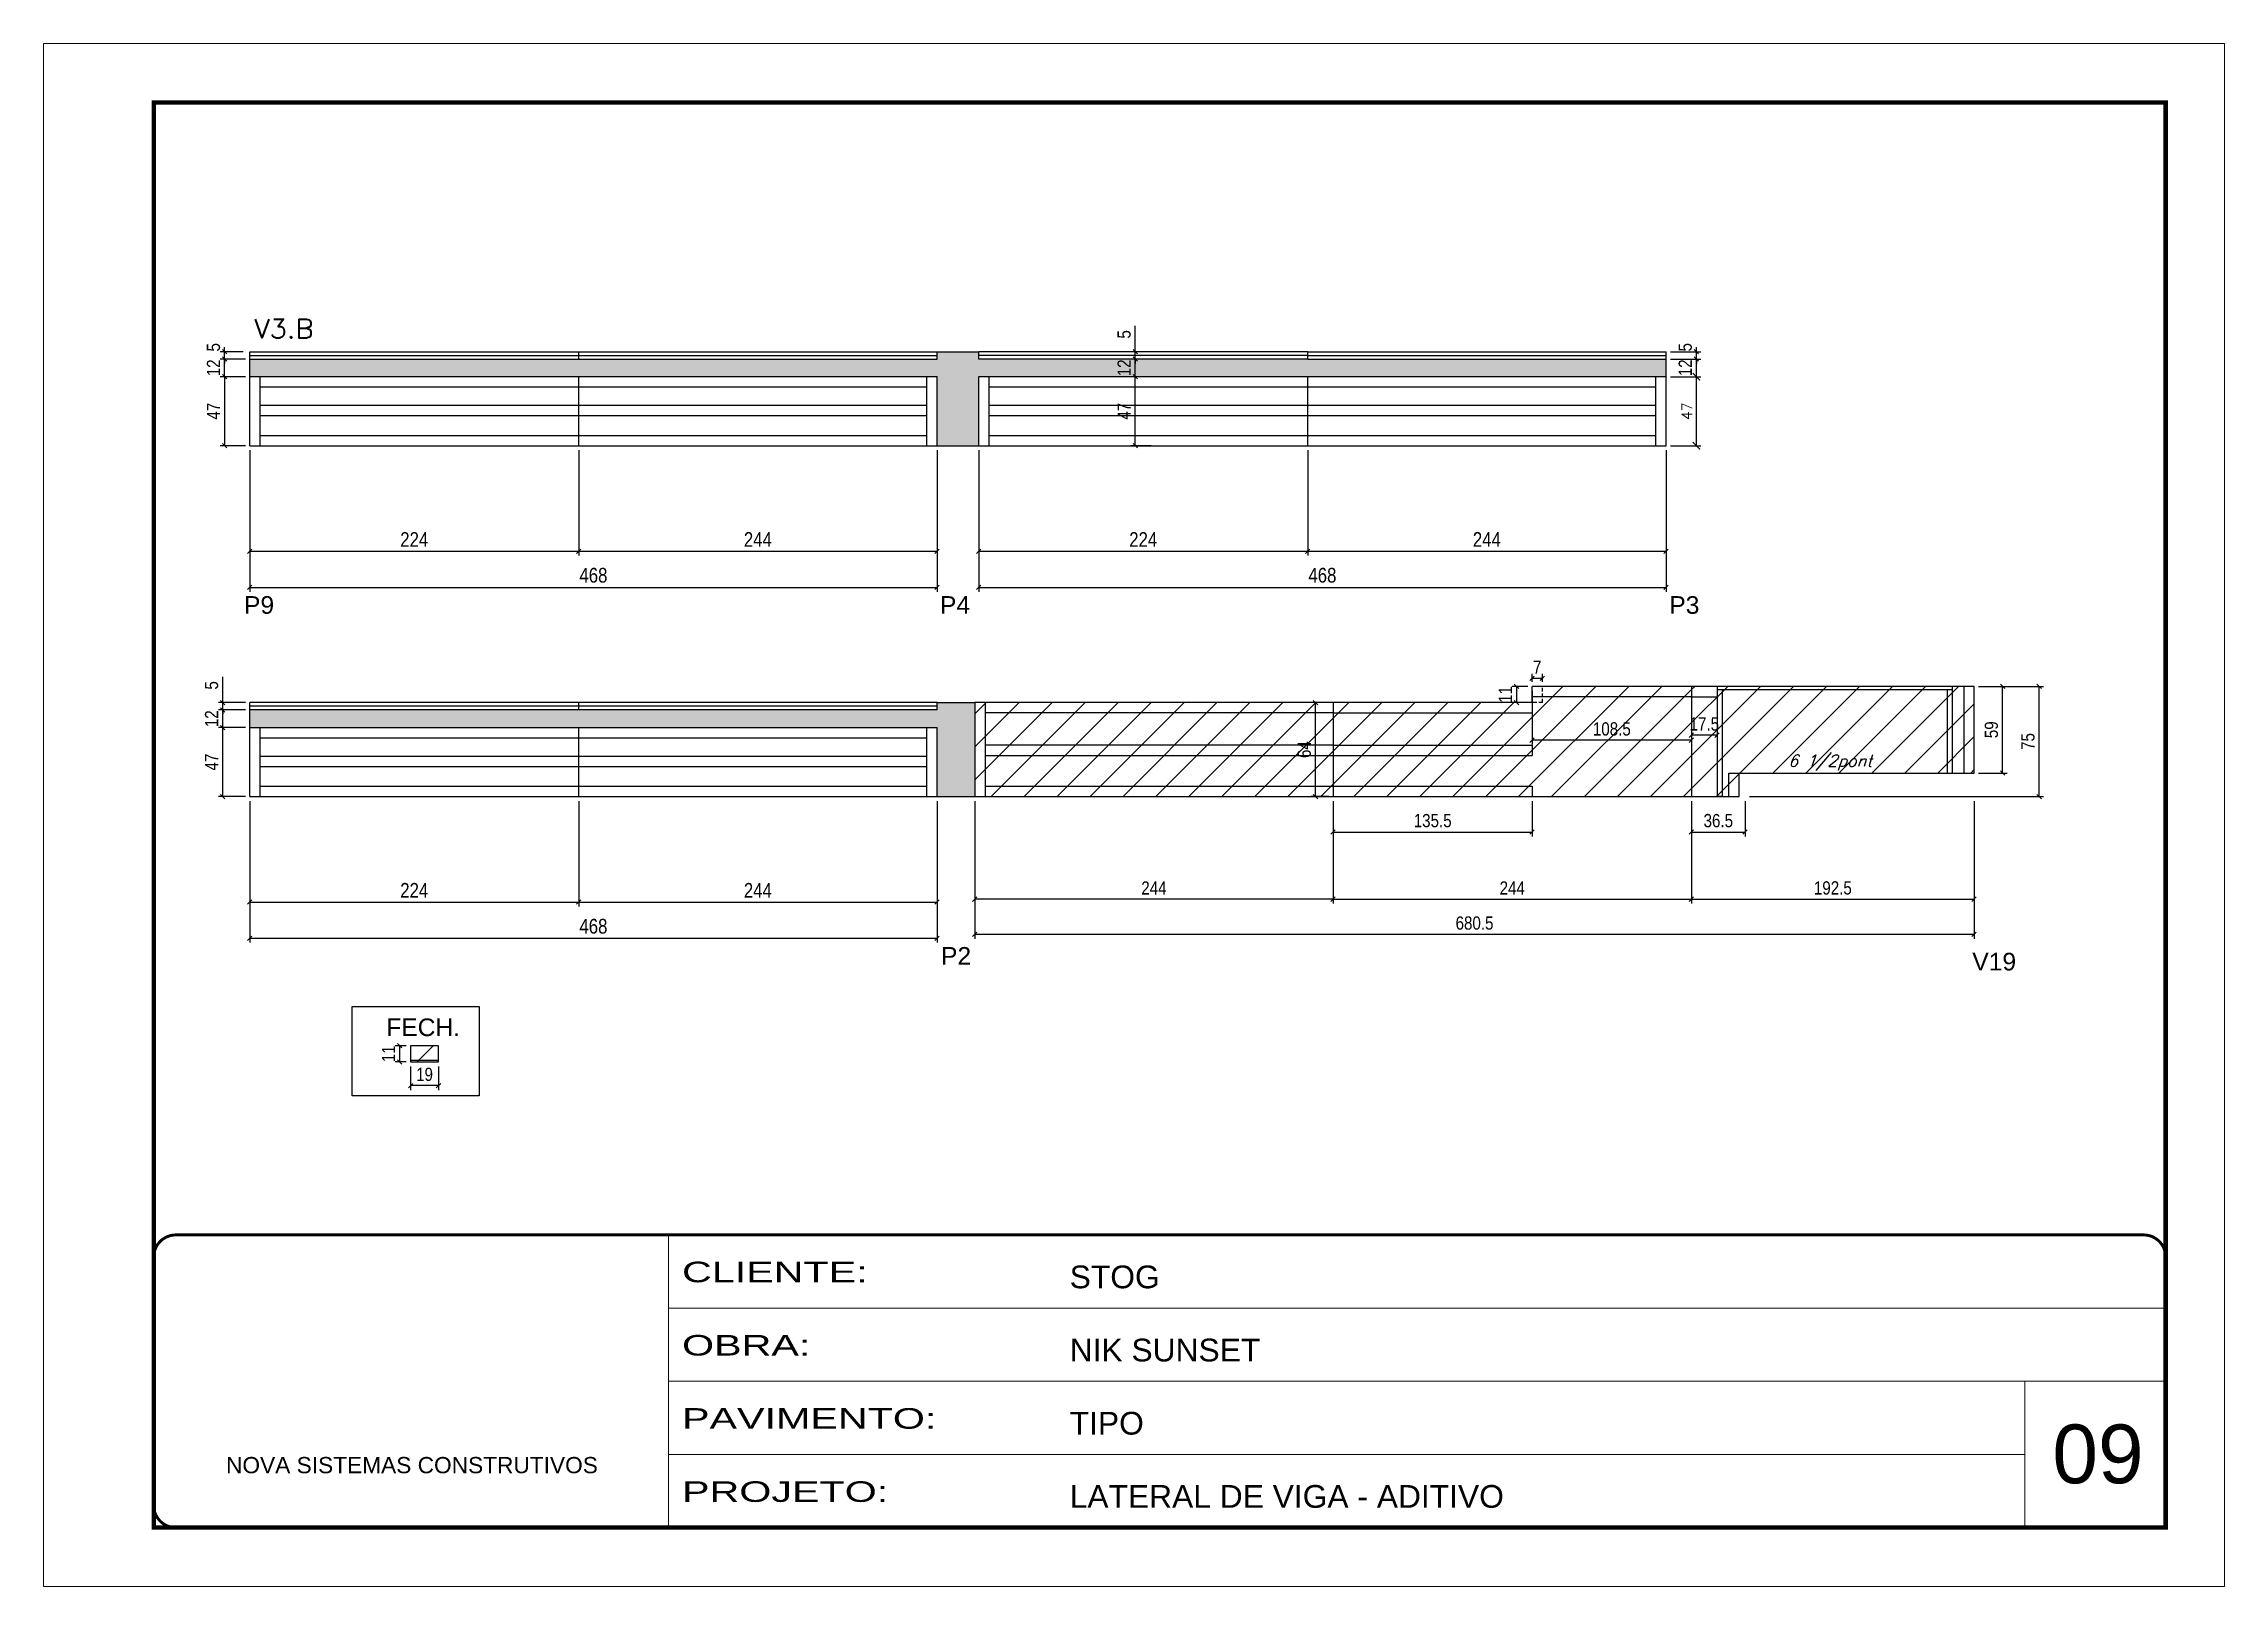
# Model space of a CAD drawing. Extents: x -10448 to -1189, y -11772 to 17235.
# Drawn here: x -10448 to -8963, y 13497 to 14547 of the extents above; entities that cross this region are included whole.
import ezdxf

# ---------------------------------------------------------------- set-up
doc = ezdxf.new("R2010")
doc.units = 0
for name, pattern in [('CONTINUO', [0]), ('DASHED', [0.75, 0.5, -0.25]), ('HIDDEN', [0.375, 0.25, -0.125])]:
    doc.linetypes.add(name, pattern=pattern)
for name, color, linetype in [('5', 5, 'Continuous'), ('COTA', 241, 'Continuous'), ('Painéis', 200, 'Continuous'), ('Reaproveitamento', 251, 'Continuous'), ('SARR_2.2x7', 40, 'Continuous'), ('SARR_3.5x7', 81, 'Continuous'), ('SARR_EDITAR', 141, 'Continuous'), ('texto', 7, 'Continuous')]:
    doc.layers.add(name, color=color, linetype=linetype)
for name, color, linetype, lineweight in [('CARIMBO', 255, 'Continuous', 9), ('Folhas', 255, 'Continuous', 9), ('SARRAFO DE PRESSAO', 251, 'DASHED', 9), ('Texto Seção', 7, 'Continuous', 15)]:
    doc.layers.add(name, color=color, linetype=linetype, lineweight=lineweight)
doc.styles.add('ARIAL', font='arial.ttf')
doc.styles.add('COTA TECNICA', font='techl___.ttf', dxfattribs={"height": 10})
doc.styles.add('COTA TECNICA-50', font='techl___.ttf', dxfattribs={"height": 9})
doc.styles.add('REGUA-120', font='ROMANS.shx', dxfattribs={"height": 15})
doc.styles.add('Romans', font='romans.shx')
doc.styles.get("Standard").update_dxf_attribs({"font": 'arial.ttf'})
doc.styles.add('Tecnologia', font='')
doc.styles.get('Tecnologia').set_extended_font_data('Forgotten Futurist')
doc.dimstyles.new('COTA PAINEL-50', dxfattribs={"dimtxt": 9, "dimasz": 3, "dimexe": 3, "dimexo": 3, "dimgap": 3, "dimtad": 1, "dimdec": 1, "dimzin": 12, "dimdsep": 46, "dimtxsty": 'COTA TECNICA-50', "dimblk1": 'OBLIQUE', "dimblk2": 'OBLIQUE', "dimsah": 1, "dimcen": 0.9, "dimclrd": 4, "dimclre": 4, "dimclrt": 240, "dimadec": 1, "dimazin": 3, "dimtfac": 1, "dimtdec": 1, "dimtmove": 0, "dimatfit": 3, "dimfxl": 1, "dimtolj": 1, "dimtzin": 12, "dimarcsym": 0})
doc.dimstyles.new('Cota Paínel', dxfattribs={"dimtxt": 7, "dimasz": 5, "dimexe": 3, "dimexo": 3, "dimgap": 3, "dimtad": 1, "dimdec": 1, "dimzin": 12, "dimdsep": 46, "dimtxsty": 'Romans', "dimblk": 'ARCHTICK', "dimcen": 0, "dimclrd": 4, "dimclre": 4, "dimclrt": 1, "dimadec": 1, "dimazin": 3, "dimtfac": 1, "dimtdec": 1, "dimtmove": 0, "dimatfit": 3, "dimldrblk": 'OBLIQUE', "dimfxl": 1, "dimtolj": 1, "dimtzin": 12, "dimarcsym": 0})
doc.dimstyles.new('PAINEL', dxfattribs={"dimtxt": 10, "dimasz": 3, "dimexe": 3, "dimexo": 3, "dimgap": 3, "dimtad": 1, "dimdec": 1, "dimzin": 12, "dimdsep": 46, "dimtxsty": 'COTA TECNICA', "dimblk1": 'OBLIQUE', "dimblk2": 'OBLIQUE', "dimsah": 1, "dimcen": 0.9, "dimclrd": 4, "dimclre": 4, "dimclrt": 240, "dimadec": 1, "dimazin": 3, "dimtfac": 1, "dimtdec": 1, "dimtmove": 0, "dimatfit": 3, "dimfxl": 1, "dimtolj": 1, "dimtzin": 12, "dimarcsym": 0})
pattern_1 = [(45, (-139469.283, -9207.377), (-11.2253202, 11.2253202), [])]
pattern_2 = [(45, (-139469.283, -9260.478), (-11.2253202, 11.2253202), [])]

msp = doc.modelspace()

# ---------------------------------------------------------------- texts
at = {"layer": '5', "linetype": 'Continuous'}
for s, p in [('P9', (-10311.82, 14159.02)), ('P4', (-9837.91, 14159.02)), ('P3', (-9341.26, 14159.02)), ('P2', (-9837.18, 13920.19)), ('V19', (-9134.93, 13916.28))]:
    msp.add_text(s, height=12, rotation=0.00004, dxfattribs=at).set_placement(p)
at = {"layer": '5', "color": 7, "linetype": 'Continuous'}
msp.add_text('FECH.', height=12, rotation=359.99996, dxfattribs=at).set_placement((-10214.99, 13871.59))
at = {"layer": 'CARIMBO', "style": 'ARIAL'}
msp.add_text('09', height=40, dxfattribs=at).set_placement((-9080.42, 13567.22))
at = {"layer": 'texto', "color": 2, "insert": (-9231.8, 14057.7), "char_height": 8, "attachment_point": 5, "style": 'Romans'}
msp.add_mtext('{\\Q19;\\C256;6 1/2pont}', dxfattribs=at)
at = {"layer": 'Texto Seção', "style": 'REGUA-120', "width": 1.05}
msp.add_text('V3.B', height=13, dxfattribs=at).set_placement((-10304.89, 14346.61))

# ---------------------------------------------------------------- blocks, each defined once
blk = doc.blocks.new('9999999999')
at = {"color": 30, "linetype": 'CONTINUO'}
for p, q in [((98564.6, 34230.2), (98564.6, 34429.4)), ((98564.6, 34379.6), (99584, 34379.6)), ((98564.6, 34329.8), (99488, 34329.8)), ((99584, 34329.8), (99488, 34329.8)), ((99488, 34329.8), (99488, 34230.2)), ((98564.6, 34280), (99488, 34280))]:
    blk.add_line(p, q, dxfattribs=at)
at = {"color": 30, "linetype": 'CONTINUO', "const_width": 2}
blk.add_lwpolyline([(99584, 34230.2), (99584, 34414.4, 0.414214), (99569, 34429.4), (98229, 34429.4, 0.414214), (98214, 34414.4), (98214, 34245.2, 0.414214), (98229, 34230.2), (99584, 34230.2)], format="xyb", dxfattribs=at)
at = {"layer": 'Folhas'}
blk.add_lwpolyline([(98139, 34190.2), (99624, 34190.2), (99624, 35240.2), (98139, 35240.2)], close=True, dxfattribs=at)
at = {"layer": 'Folhas', "color": 30, "const_width": 3}
blk.add_lwpolyline([(98214, 34230.2), (99584, 34230.2), (99584, 35200.2), (98214, 35200.2)], close=True, dxfattribs=at)
at = {"color": 7, "linetype": 'Continuous', "ltscale": 5, "style": 'ARIAL'}
for s, height, p in [('STOG', 15.48, (98837.7, 34393.1)), ('NIK SUNSET', 15.48, (98837.7, 34343.3)), ('TIPO', 15.48, (98837.7, 34293.5)), ('NOVA SISTEMAS CONSTRUTIVOS', 11.059, (98263.2, 34267.2)), ('LATERAL DE VIGA - ADITIVO', 15.483, (98837.7, 34243.7))]:
    blk.add_text(s, height=height, dxfattribs=at).set_placement(p)
at = {"layer": 'Folhas', "color": 7, "style": 'Tecnologia', "width": 1.5}
for s, p in [('CLIENTE:', (98573.7, 34397.2)), ('OBRA:', (98573.7, 34347.3)), ('PAVIMENTO:', (98573.7, 34297.5)), ('PROJETO:', (98573.7, 34247.7))]:
    blk.add_text(s, height=14, dxfattribs=at).set_placement(p)
blk = doc.blocks.new('_Oblique')
at = {"color": 0, "linetype": 'ByBlock', "lineweight": -2}
blk.add_line((-0.5, -0.5), (0.5, 0.5), dxfattribs=at)
blk = doc.blocks.new('*D166')
at = {"layer": 'COTA', "color": 4, "linetype": 'ByBlock', "lineweight": -2, "transparency": 16777216}
for p, q in [((-10326.3, 14098.6), (-10326.3, 14116.1)), ((-10310.9, 14098.6), (-10329.3, 14098.6)), ((-10310.9, 14093.6), (-10329.3, 14093.6)), ((-10326.3, 14093.6), (-10326.3, 14098.6)), ((-10326.3, 14093.6), (-10326.3, 14090.6))]:
    blk.add_line(p, q, dxfattribs=at)
at = {"layer": 'Defpoints', "color": 0, "linetype": 'ByBlock', "transparency": 16777216}
for p in [(-10326.3, 14098.6), (-10307.9, 14098.6), (-10307.9, 14093.6)]:
    blk.add_point(p, dxfattribs=at)
at = {"layer": 'COTA', "color": 4, "linetype": 'ByBlock', "lineweight": -2, "transparency": 16777216, "xscale": 3, "yscale": 3, "zscale": 3}
for p, rotation in [((-10326.3, 14098.6), 270), ((-10326.3, 14093.6), 90)]:
    blk.add_blockref('_Oblique', p, dxfattribs=dict(at, rotation=rotation))
at = {"layer": 'COTA', "color": 240, "linetype": 'ByBlock', "transparency": 16777216, "insert": (-10333.9, 14110.3), "char_height": 9, "attachment_point": 5, "rotation": 90, "style": 'COTA TECNICA-50'}
blk.add_mtext('\\A1;5', dxfattribs=at)
blk = doc.blocks.new('*D145')
at = {"layer": 'COTA', "color": 4, "linetype": 'ByBlock', "lineweight": -2, "transparency": 16777216}
for p, q in [((-10307.9, 14270.4), (-10307.9, 14198.6)), ((-10083.9, 14270.4), (-10083.9, 14198.6)), ((-10307.9, 14201.6), (-10083.9, 14201.6))]:
    blk.add_line(p, q, dxfattribs=at)
at = {"layer": 'Defpoints', "color": 0, "linetype": 'ByBlock', "transparency": 16777216}
for p in [(-10307.9, 14273.4), (-10083.9, 14273.4), (-10083.9, 14201.6)]:
    blk.add_point(p, dxfattribs=at)
at = {"layer": 'COTA', "color": 4, "linetype": 'ByBlock', "lineweight": -2, "transparency": 16777216, "xscale": 3, "yscale": 3, "zscale": 3, "rotation": 180}
blk.add_blockref('_Oblique', (-10307.9, 14201.6), dxfattribs=at)
at = {"layer": 'COTA', "color": 4, "linetype": 'ByBlock', "lineweight": -2, "transparency": 16777216, "xscale": 3, "yscale": 3, "zscale": 3}
blk.add_blockref('_Oblique', (-10083.9, 14201.6), dxfattribs=at)
at = {"layer": 'COTA', "color": 240, "linetype": 'ByBlock', "transparency": 16777216, "insert": (-10195.9, 14209.6), "char_height": 10, "attachment_point": 5, "style": 'COTA TECNICA'}
blk.add_mtext('\\A1;224', dxfattribs=at)
blk = doc.blocks.new('*D167')
at = {"layer": 'COTA', "color": 4, "linetype": 'ByBlock', "lineweight": -2, "transparency": 16777216}
for p, q in [((-10307.9, 14270.4), (-10307.9, 14174)), ((-9839.9, 14270.4), (-9839.9, 14174)), ((-10307.9, 14177), (-9839.9, 14177))]:
    blk.add_line(p, q, dxfattribs=at)
at = {"layer": 'Defpoints', "color": 0, "linetype": 'ByBlock', "transparency": 16777216}
for p in [(-10307.9, 14273.4), (-9839.9, 14273.4), (-9839.9, 14177)]:
    blk.add_point(p, dxfattribs=at)
at = {"layer": 'COTA', "color": 4, "linetype": 'ByBlock', "lineweight": -2, "transparency": 16777216, "xscale": 3, "yscale": 3, "zscale": 3, "rotation": 180}
blk.add_blockref('_Oblique', (-10307.9, 14177), dxfattribs=at)
at = {"layer": 'COTA', "color": 4, "linetype": 'ByBlock', "lineweight": -2, "transparency": 16777216, "xscale": 3, "yscale": 3, "zscale": 3}
blk.add_blockref('_Oblique', (-9839.9, 14177), dxfattribs=at)
at = {"layer": 'COTA', "color": 240, "linetype": 'ByBlock', "transparency": 16777216, "insert": (-10073.9, 14185.2), "char_height": 10, "attachment_point": 5, "style": 'COTA TECNICA'}
blk.add_mtext('\\A1;468', dxfattribs=at)
blk = doc.blocks.new('*D146')
at = {"layer": 'COTA', "color": 4, "linetype": 'ByBlock', "lineweight": -2, "transparency": 16777216}
for p, q in [((-10083.9, 14270.4), (-10083.9, 14198.6)), ((-9839.9, 14270.4), (-9839.9, 14198.6)), ((-10083.9, 14201.6), (-9839.9, 14201.6))]:
    blk.add_line(p, q, dxfattribs=at)
at = {"layer": 'Defpoints', "color": 0, "linetype": 'ByBlock', "transparency": 16777216}
for p in [(-10083.9, 14273.4), (-9839.9, 14273.4), (-9839.9, 14201.6)]:
    blk.add_point(p, dxfattribs=at)
at = {"layer": 'COTA', "color": 4, "linetype": 'ByBlock', "lineweight": -2, "transparency": 16777216, "xscale": 3, "yscale": 3, "zscale": 3, "rotation": 180}
blk.add_blockref('_Oblique', (-10083.9, 14201.6), dxfattribs=at)
at = {"layer": 'COTA', "color": 4, "linetype": 'ByBlock', "lineweight": -2, "transparency": 16777216, "xscale": 3, "yscale": 3, "zscale": 3}
blk.add_blockref('_Oblique', (-9839.9, 14201.6), dxfattribs=at)
at = {"layer": 'COTA', "color": 240, "linetype": 'ByBlock', "transparency": 16777216, "insert": (-9961.9, 14209.6), "char_height": 10, "attachment_point": 5, "style": 'COTA TECNICA'}
blk.add_mtext('\\A1;244', dxfattribs=at)
blk = doc.blocks.new('*D147')
at = {"layer": 'COTA', "color": 4, "linetype": 'ByBlock', "lineweight": -2, "transparency": 16777216}
for p, q in [((-9811.5, 14270.4), (-9811.5, 14198.6)), ((-9587.5, 14270.4), (-9587.5, 14198.6)), ((-9811.5, 14201.6), (-9587.5, 14201.6))]:
    blk.add_line(p, q, dxfattribs=at)
at = {"layer": 'Defpoints', "color": 0, "linetype": 'ByBlock', "transparency": 16777216}
for p in [(-9811.5, 14273.4), (-9587.5, 14273.4), (-9587.5, 14201.6)]:
    blk.add_point(p, dxfattribs=at)
at = {"layer": 'COTA', "color": 4, "linetype": 'ByBlock', "lineweight": -2, "transparency": 16777216, "xscale": 3, "yscale": 3, "zscale": 3, "rotation": 180}
blk.add_blockref('_Oblique', (-9811.5, 14201.6), dxfattribs=at)
at = {"layer": 'COTA', "color": 4, "linetype": 'ByBlock', "lineweight": -2, "transparency": 16777216, "xscale": 3, "yscale": 3, "zscale": 3}
blk.add_blockref('_Oblique', (-9587.5, 14201.6), dxfattribs=at)
at = {"layer": 'COTA', "color": 240, "linetype": 'ByBlock', "transparency": 16777216, "insert": (-9699.5, 14209.6), "char_height": 10, "attachment_point": 5, "style": 'COTA TECNICA'}
blk.add_mtext('\\A1;224', dxfattribs=at)
blk = doc.blocks.new('*D168')
at = {"layer": 'COTA', "color": 4, "linetype": 'ByBlock', "lineweight": -2, "transparency": 16777216}
for p, q in [((-9811.5, 14270.4), (-9811.5, 14174)), ((-9343.5, 14270.4), (-9343.5, 14174)), ((-9811.5, 14177), (-9343.5, 14177))]:
    blk.add_line(p, q, dxfattribs=at)
at = {"layer": 'Defpoints', "color": 0, "linetype": 'ByBlock', "transparency": 16777216}
for p in [(-9811.5, 14273.4), (-9343.5, 14273.4), (-9343.5, 14177)]:
    blk.add_point(p, dxfattribs=at)
at = {"layer": 'COTA', "color": 4, "linetype": 'ByBlock', "lineweight": -2, "transparency": 16777216, "xscale": 3, "yscale": 3, "zscale": 3, "rotation": 180}
blk.add_blockref('_Oblique', (-9811.5, 14177), dxfattribs=at)
at = {"layer": 'COTA', "color": 4, "linetype": 'ByBlock', "lineweight": -2, "transparency": 16777216, "xscale": 3, "yscale": 3, "zscale": 3}
blk.add_blockref('_Oblique', (-9343.5, 14177), dxfattribs=at)
at = {"layer": 'COTA', "color": 240, "linetype": 'ByBlock', "transparency": 16777216, "insert": (-9577.5, 14185.2), "char_height": 10, "attachment_point": 5, "style": 'COTA TECNICA'}
blk.add_mtext('\\A1;468', dxfattribs=at)
blk = doc.blocks.new('*D148')
at = {"layer": 'COTA', "color": 4, "linetype": 'ByBlock', "lineweight": -2, "transparency": 16777216}
for p, q in [((-9587.5, 14270.4), (-9587.5, 14198.6)), ((-9343.5, 14270.4), (-9343.5, 14198.6)), ((-9587.5, 14201.6), (-9343.5, 14201.6))]:
    blk.add_line(p, q, dxfattribs=at)
at = {"layer": 'Defpoints', "color": 0, "linetype": 'ByBlock', "transparency": 16777216}
for p in [(-9587.5, 14273.4), (-9343.5, 14273.4), (-9343.5, 14201.6)]:
    blk.add_point(p, dxfattribs=at)
at = {"layer": 'COTA', "color": 4, "linetype": 'ByBlock', "lineweight": -2, "transparency": 16777216, "xscale": 3, "yscale": 3, "zscale": 3, "rotation": 180}
blk.add_blockref('_Oblique', (-9587.5, 14201.6), dxfattribs=at)
at = {"layer": 'COTA', "color": 4, "linetype": 'ByBlock', "lineweight": -2, "transparency": 16777216, "xscale": 3, "yscale": 3, "zscale": 3}
blk.add_blockref('_Oblique', (-9343.5, 14201.6), dxfattribs=at)
at = {"layer": 'COTA', "color": 240, "linetype": 'ByBlock', "transparency": 16777216, "insert": (-9465.5, 14209.6), "char_height": 10, "attachment_point": 5, "style": 'COTA TECNICA'}
blk.add_mtext('\\A1;244', dxfattribs=at)
blk = doc.blocks.new('_ArchTick')
at = {"color": 0, "linetype": 'ByBlock', "const_width": 0.15}
blk.add_lwpolyline([(-0.5, -0.5), (0.5, 0.5)], dxfattribs=at)
blk = doc.blocks.new('*D149')
at = {"layer": 'COTA', "color": 4, "lineweight": -2, "transparency": 16777216}
for p, q in [((-9340.5, 14320.4), (-9319.8, 14320.4)), ((-9322.8, 14273.4), (-9322.8, 14320.4)), ((-9340.5, 14273.4), (-9319.8, 14273.4))]:
    blk.add_line(p, q, dxfattribs=at)
at = {"layer": 'Defpoints', "color": 0, "transparency": 16777216}
for p in [(-9343.5, 14320.4), (-9322.8, 14320.4), (-9343.5, 14273.4)]:
    blk.add_point(p, dxfattribs=at)
at = {"layer": 'COTA', "color": 4, "lineweight": -2, "transparency": 16777216, "xscale": 5, "yscale": 5, "zscale": 5}
for p, rotation in [((-9322.8, 14320.4), 90), ((-9322.8, 14273.4), 270)]:
    blk.add_blockref('_ArchTick', p, dxfattribs=dict(at, rotation=rotation))
at = {"layer": 'COTA', "color": 1, "transparency": 16777216, "insert": (-9329.3, 14296.9), "char_height": 7, "attachment_point": 5, "rotation": 90, "style": 'Romans'}
blk.add_mtext('\\A1;47', dxfattribs=at)
blk = doc.blocks.new('*D150')
at = {"layer": 'COTA', "color": 4, "linetype": 'ByBlock', "lineweight": -2, "transparency": 16777216}
for p, q in [((-10307.9, 14031.6), (-10307.9, 13959.8)), ((-10083.9, 14031.6), (-10083.9, 13959.8)), ((-10307.9, 13962.8), (-10083.9, 13962.8))]:
    blk.add_line(p, q, dxfattribs=at)
at = {"layer": 'Defpoints', "color": 0, "linetype": 'ByBlock', "transparency": 16777216}
for p in [(-10307.9, 14034.6), (-10083.9, 14034.6), (-10083.9, 13962.8)]:
    blk.add_point(p, dxfattribs=at)
at = {"layer": 'COTA', "color": 4, "linetype": 'ByBlock', "lineweight": -2, "transparency": 16777216, "xscale": 3, "yscale": 3, "zscale": 3, "rotation": 180}
blk.add_blockref('_Oblique', (-10307.9, 13962.8), dxfattribs=at)
at = {"layer": 'COTA', "color": 4, "linetype": 'ByBlock', "lineweight": -2, "transparency": 16777216, "xscale": 3, "yscale": 3, "zscale": 3}
blk.add_blockref('_Oblique', (-10083.9, 13962.8), dxfattribs=at)
at = {"layer": 'COTA', "color": 240, "linetype": 'ByBlock', "transparency": 16777216, "insert": (-10195.9, 13970.8), "char_height": 10, "attachment_point": 5, "style": 'COTA TECNICA'}
blk.add_mtext('\\A1;224', dxfattribs=at)
blk = doc.blocks.new('*D151')
at = {"layer": 'COTA', "color": 4, "linetype": 'ByBlock', "lineweight": -2, "transparency": 16777216}
for p, q in [((-10083.9, 14031.6), (-10083.9, 13959.8)), ((-9839.9, 14031.6), (-9839.9, 13959.8)), ((-10083.9, 13962.8), (-9839.9, 13962.8))]:
    blk.add_line(p, q, dxfattribs=at)
at = {"layer": 'Defpoints', "color": 0, "linetype": 'ByBlock', "transparency": 16777216}
for p in [(-10083.9, 14034.6), (-9839.9, 14034.6), (-9839.9, 13962.8)]:
    blk.add_point(p, dxfattribs=at)
at = {"layer": 'COTA', "color": 4, "linetype": 'ByBlock', "lineweight": -2, "transparency": 16777216, "xscale": 3, "yscale": 3, "zscale": 3, "rotation": 180}
blk.add_blockref('_Oblique', (-10083.9, 13962.8), dxfattribs=at)
at = {"layer": 'COTA', "color": 4, "linetype": 'ByBlock', "lineweight": -2, "transparency": 16777216, "xscale": 3, "yscale": 3, "zscale": 3}
blk.add_blockref('_Oblique', (-9839.9, 13962.8), dxfattribs=at)
at = {"layer": 'COTA', "color": 240, "linetype": 'ByBlock', "transparency": 16777216, "insert": (-9961.9, 13970.8), "char_height": 10, "attachment_point": 5, "style": 'COTA TECNICA'}
blk.add_mtext('\\A1;244', dxfattribs=at)
blk = doc.blocks.new('*D169')
at = {"layer": 'COTA', "color": 4, "linetype": 'ByBlock', "lineweight": -2, "transparency": 16777216}
for p, q in [((-10307.9, 14031.6), (-10307.9, 13935.2)), ((-9839.9, 14031.6), (-9839.9, 13935.2)), ((-10307.9, 13938.2), (-9839.9, 13938.2))]:
    blk.add_line(p, q, dxfattribs=at)
at = {"layer": 'Defpoints', "color": 0, "linetype": 'ByBlock', "transparency": 16777216}
for p in [(-10307.9, 14034.6), (-9839.9, 14034.6), (-9839.9, 13938.2)]:
    blk.add_point(p, dxfattribs=at)
at = {"layer": 'COTA', "color": 4, "linetype": 'ByBlock', "lineweight": -2, "transparency": 16777216, "xscale": 3, "yscale": 3, "zscale": 3, "rotation": 180}
blk.add_blockref('_Oblique', (-10307.9, 13938.2), dxfattribs=at)
at = {"layer": 'COTA', "color": 4, "linetype": 'ByBlock', "lineweight": -2, "transparency": 16777216, "xscale": 3, "yscale": 3, "zscale": 3}
blk.add_blockref('_Oblique', (-9839.9, 13938.2), dxfattribs=at)
at = {"layer": 'COTA', "color": 240, "linetype": 'ByBlock', "transparency": 16777216, "insert": (-10073.9, 13946.3), "char_height": 10, "attachment_point": 5, "style": 'COTA TECNICA'}
blk.add_mtext('\\A1;468', dxfattribs=at)
blk = doc.blocks.new('*D152')
at = {"layer": 'COTA', "color": 4, "linetype": 'ByBlock', "lineweight": -2, "transparency": 16777216}
for p, q in [((-9570.2, 14031.6), (-9570.2, 13961.8)), ((-9326.2, 14031.6), (-9326.2, 13961.8)), ((-9570.2, 13964.8), (-9326.2, 13964.8))]:
    blk.add_line(p, q, dxfattribs=at)
at = {"layer": 'Defpoints', "color": 0, "linetype": 'ByBlock', "transparency": 16777216}
for p in [(-9570.2, 14034.6), (-9326.2, 14034.6), (-9326.2, 13964.8)]:
    blk.add_point(p, dxfattribs=at)
at = {"layer": 'COTA', "color": 4, "linetype": 'ByBlock', "lineweight": -2, "transparency": 16777216, "xscale": 3, "yscale": 3, "zscale": 3, "rotation": 180}
blk.add_blockref('_Oblique', (-9570.2, 13964.8), dxfattribs=at)
at = {"layer": 'COTA', "color": 4, "linetype": 'ByBlock', "lineweight": -2, "transparency": 16777216, "xscale": 3, "yscale": 3, "zscale": 3}
blk.add_blockref('_Oblique', (-9326.2, 13964.8), dxfattribs=at)
at = {"layer": 'COTA', "color": 240, "linetype": 'ByBlock', "transparency": 16777216, "insert": (-9448.2, 13972.4), "char_height": 9, "attachment_point": 5, "style": 'COTA TECNICA-50'}
blk.add_mtext('\\A1;244', dxfattribs=at)
blk = doc.blocks.new('*D153')
at = {"layer": 'COTA', "color": 4, "linetype": 'ByBlock', "lineweight": -2, "transparency": 16777216}
for p, q in [((-9814.2, 14031.6), (-9814.2, 13961.8)), ((-9570.2, 14031.6), (-9570.2, 13961.8)), ((-9570.2, 13964.8), (-9814.2, 13964.8))]:
    blk.add_line(p, q, dxfattribs=at)
at = {"layer": 'Defpoints', "color": 0, "linetype": 'ByBlock', "transparency": 16777216}
for p in [(-9814.2, 14034.6), (-9570.2, 14034.6), (-9814.2, 13964.8)]:
    blk.add_point(p, dxfattribs=at)
at = {"layer": 'COTA', "color": 4, "linetype": 'ByBlock', "lineweight": -2, "transparency": 16777216, "xscale": 3, "yscale": 3, "zscale": 3, "rotation": 180}
blk.add_blockref('_Oblique', (-9814.2, 13964.8), dxfattribs=at)
at = {"layer": 'COTA', "color": 4, "linetype": 'ByBlock', "lineweight": -2, "transparency": 16777216, "xscale": 3, "yscale": 3, "zscale": 3}
blk.add_blockref('_Oblique', (-9570.2, 13964.8), dxfattribs=at)
at = {"layer": 'COTA', "color": 240, "linetype": 'ByBlock', "transparency": 16777216, "insert": (-9692.2, 13972.4), "char_height": 9, "attachment_point": 5, "style": 'COTA TECNICA-50'}
blk.add_mtext('\\A1;244', dxfattribs=at)
blk = doc.blocks.new('*D134')
at = {"layer": 'COTA', "color": 4, "linetype": 'ByBlock', "lineweight": -2, "transparency": 16777216}
for p, q in [((-9814.2, 14031.6), (-9814.2, 13937.9)), ((-9133.7, 14031.6), (-9133.7, 13937.9)), ((-9814.2, 13940.9), (-9133.7, 13940.9))]:
    blk.add_line(p, q, dxfattribs=at)
at = {"layer": 'Defpoints', "color": 0, "linetype": 'ByBlock', "transparency": 16777216}
for p in [(-9814.2, 14034.6), (-9133.7, 14034.6), (-9133.7, 13940.9)]:
    blk.add_point(p, dxfattribs=at)
at = {"layer": 'COTA', "color": 4, "linetype": 'ByBlock', "lineweight": -2, "transparency": 16777216, "xscale": 3, "yscale": 3, "zscale": 3, "rotation": 180}
blk.add_blockref('_Oblique', (-9814.2, 13940.9), dxfattribs=at)
at = {"layer": 'COTA', "color": 4, "linetype": 'ByBlock', "lineweight": -2, "transparency": 16777216, "xscale": 3, "yscale": 3, "zscale": 3}
blk.add_blockref('_Oblique', (-9133.7, 13940.9), dxfattribs=at)
at = {"layer": 'COTA', "color": 240, "linetype": 'ByBlock', "transparency": 16777216, "insert": (-9473.9, 13948.5), "char_height": 9, "attachment_point": 5, "style": 'COTA TECNICA-50'}
blk.add_mtext('\\A1;680.5', dxfattribs=at)
blk = doc.blocks.new('*D154')
at = {"layer": 'COTA', "color": 4, "linetype": 'ByBlock', "lineweight": -2, "transparency": 16777216}
for p, q in [((-9434.7, 14112.6), (-9434.7, 14118.1)), ((-9434.7, 14115.1), (-9427.7, 14115.1)), ((-9427.7, 14112.6), (-9427.7, 14118.1))]:
    blk.add_line(p, q, dxfattribs=at)
at = {"layer": 'Defpoints', "color": 0, "linetype": 'ByBlock', "transparency": 16777216}
for p in [(-9434.7, 14109.6), (-9427.7, 14115.1), (-9427.7, 14109.6)]:
    blk.add_point(p, dxfattribs=at)
at = {"layer": 'COTA', "color": 4, "linetype": 'ByBlock', "lineweight": -2, "transparency": 16777216, "xscale": 3, "yscale": 3, "zscale": 3, "rotation": 180}
blk.add_blockref('_Oblique', (-9434.7, 14115.1), dxfattribs=at)
at = {"layer": 'COTA', "color": 4, "linetype": 'ByBlock', "lineweight": -2, "transparency": 16777216, "xscale": 3, "yscale": 3, "zscale": 3}
blk.add_blockref('_Oblique', (-9427.7, 14115.1), dxfattribs=at)
at = {"layer": 'COTA', "color": 240, "linetype": 'ByBlock', "transparency": 16777216, "insert": (-9431.2, 14122.7), "char_height": 9, "attachment_point": 5, "style": 'COTA TECNICA-50'}
blk.add_mtext('\\A1;7', dxfattribs=at)
blk = doc.blocks.new('*D155')
at = {"layer": 'COTA', "color": 4, "linetype": 'ByBlock', "lineweight": -2, "transparency": 16777216}
for p, q in [((-9326.2, 14099.6), (-9326.2, 14073.4)), ((-9308.7, 14099.6), (-9308.7, 14073.4)), ((-9308.7, 14076.4), (-9326.2, 14076.4))]:
    blk.add_line(p, q, dxfattribs=at)
at = {"layer": 'Defpoints', "color": 0, "linetype": 'ByBlock', "transparency": 16777216}
for p in [(-9326.2, 14102.6), (-9308.7, 14102.6), (-9326.2, 14076.4)]:
    blk.add_point(p, dxfattribs=at)
at = {"layer": 'COTA', "color": 4, "linetype": 'ByBlock', "lineweight": -2, "transparency": 16777216, "xscale": 3, "yscale": 3, "zscale": 3, "rotation": 180}
blk.add_blockref('_Oblique', (-9326.2, 14076.4), dxfattribs=at)
at = {"layer": 'COTA', "color": 4, "linetype": 'ByBlock', "lineweight": -2, "transparency": 16777216, "xscale": 3, "yscale": 3, "zscale": 3}
blk.add_blockref('_Oblique', (-9308.7, 14076.4), dxfattribs=at)
at = {"layer": 'COTA', "color": 240, "linetype": 'ByBlock', "transparency": 16777216, "insert": (-9317.4, 14084), "char_height": 9, "attachment_point": 5, "style": 'COTA TECNICA-50'}
blk.add_mtext('\\A1;17.5', dxfattribs=at)
blk = doc.blocks.new('*D156')
at = {"layer": 'COTA', "color": 4, "linetype": 'ByBlock', "lineweight": -2, "transparency": 16777216}
for p, q in [((-9130.7, 14109.6), (-9086.4, 14109.6)), ((-9089.4, 14034.6), (-9089.4, 14109.6)), ((-9286.7, 14034.6), (-9086.4, 14034.6))]:
    blk.add_line(p, q, dxfattribs=at)
at = {"layer": 'Defpoints', "color": 0, "linetype": 'ByBlock', "transparency": 16777216}
for p in [(-9133.7, 14109.6), (-9089.4, 14109.6), (-9289.7, 14034.6)]:
    blk.add_point(p, dxfattribs=at)
at = {"layer": 'COTA', "color": 4, "linetype": 'ByBlock', "lineweight": -2, "transparency": 16777216, "xscale": 3, "yscale": 3, "zscale": 3}
for p, rotation in [((-9089.4, 14109.6), 90), ((-9089.4, 14034.6), 270)]:
    blk.add_blockref('_Oblique', p, dxfattribs=dict(at, rotation=rotation))
at = {"layer": 'COTA', "color": 240, "linetype": 'ByBlock', "transparency": 16777216, "insert": (-9097, 14072.1), "char_height": 9, "attachment_point": 5, "rotation": 90, "style": 'COTA TECNICA-50'}
blk.add_mtext('\\A1;75', dxfattribs=at)
blk = doc.blocks.new('*D135')
at = {"layer": 'COTA', "color": 4, "linetype": 'ByBlock', "lineweight": -2, "transparency": 16777216}
for p, q in [((-9694, 14320.4), (-9707.9, 14320.4)), ((-9704.9, 14273.4), (-9704.9, 14320.4)), ((-9694, 14273.4), (-9707.9, 14273.4))]:
    blk.add_line(p, q, dxfattribs=at)
at = {"layer": 'Defpoints', "color": 0, "linetype": 'ByBlock', "transparency": 16777216}
for p in [(-9704.9, 14320.4), (-9691, 14320.4), (-9691, 14273.4)]:
    blk.add_point(p, dxfattribs=at)
at = {"layer": 'COTA', "color": 4, "linetype": 'ByBlock', "lineweight": -2, "transparency": 16777216, "xscale": 3, "yscale": 3, "zscale": 3}
for p, rotation in [((-9704.9, 14320.4), 90), ((-9704.9, 14273.4), 270)]:
    blk.add_blockref('_Oblique', p, dxfattribs=dict(at, rotation=rotation))
at = {"layer": 'COTA', "color": 240, "linetype": 'ByBlock', "transparency": 16777216, "insert": (-9712.5, 14296.9), "char_height": 9, "attachment_point": 5, "rotation": 90, "style": 'COTA TECNICA-50'}
blk.add_mtext('\\A1;47', dxfattribs=at)
blk = doc.blocks.new('*D136')
at = {"layer": 'COTA', "color": 4, "linetype": 'ByBlock', "lineweight": -2, "transparency": 16777216}
for p, q in [((-9694, 14332.4), (-9707.9, 14332.4)), ((-9704.9, 14320.4), (-9704.9, 14332.4)), ((-9694, 14320.4), (-9707.9, 14320.4))]:
    blk.add_line(p, q, dxfattribs=at)
at = {"layer": 'Defpoints', "color": 0, "linetype": 'ByBlock', "transparency": 16777216}
for p in [(-9704.9, 14332.4), (-9691, 14332.4), (-9691, 14320.4)]:
    blk.add_point(p, dxfattribs=at)
at = {"layer": 'COTA', "color": 4, "linetype": 'ByBlock', "lineweight": -2, "transparency": 16777216, "xscale": 3, "yscale": 3, "zscale": 3}
for p, rotation in [((-9704.9, 14332.4), 90), ((-9704.9, 14320.4), 270)]:
    blk.add_blockref('_Oblique', p, dxfattribs=dict(at, rotation=rotation))
at = {"layer": 'COTA', "color": 240, "linetype": 'ByBlock', "transparency": 16777216, "insert": (-9712.5, 14326.4), "char_height": 9, "attachment_point": 5, "rotation": 90, "style": 'COTA TECNICA-50'}
blk.add_mtext('\\A1;12', dxfattribs=at)
blk = doc.blocks.new('*D137')
at = {"layer": 'COTA', "color": 4, "linetype": 'ByBlock', "lineweight": -2, "transparency": 16777216}
for p, q in [((-9704.9, 14337.4), (-9704.9, 14354.9)), ((-9704.9, 14332.4), (-9704.9, 14337.4)), ((-9704.9, 14332.4), (-9704.9, 14329.4)), ((-9701.9, 14337.4), (-9701.9, 14337.4)), ((-9701.9, 14332.4), (-9701.9, 14332.4))]:
    blk.add_line(p, q, dxfattribs=at)
at = {"layer": 'Defpoints', "color": 0, "linetype": 'ByBlock', "transparency": 16777216}
for p in [(-9704.9, 14337.4), (-9704.9, 14337.4), (-9704.9, 14332.4)]:
    blk.add_point(p, dxfattribs=at)
at = {"layer": 'COTA', "color": 4, "linetype": 'ByBlock', "lineweight": -2, "transparency": 16777216, "xscale": 3, "yscale": 3, "zscale": 3}
for p, rotation in [((-9704.9, 14337.4), 270), ((-9704.9, 14332.4), 90)]:
    blk.add_blockref('_Oblique', p, dxfattribs=dict(at, rotation=rotation))
at = {"layer": 'COTA', "color": 240, "linetype": 'ByBlock', "transparency": 16777216, "insert": (-9712.5, 14349.2), "char_height": 9, "attachment_point": 5, "rotation": 90, "style": 'COTA TECNICA-50'}
blk.add_mtext('\\A1;5', dxfattribs=at)
blk = doc.blocks.new('*D138')
at = {"layer": 'COTA', "color": 4, "linetype": 'ByBlock', "lineweight": -2, "transparency": 16777216}
for p, q in [((-10310.9, 14081.6), (-10329.3, 14081.6)), ((-10326.3, 14034.6), (-10326.3, 14081.6)), ((-10310.9, 14034.6), (-10329.3, 14034.6))]:
    blk.add_line(p, q, dxfattribs=at)
at = {"layer": 'Defpoints', "color": 0, "linetype": 'ByBlock', "transparency": 16777216}
for p in [(-10326.3, 14081.6), (-10307.9, 14081.6), (-10307.9, 14034.6)]:
    blk.add_point(p, dxfattribs=at)
at = {"layer": 'COTA', "color": 4, "linetype": 'ByBlock', "lineweight": -2, "transparency": 16777216, "xscale": 3, "yscale": 3, "zscale": 3}
for p, rotation in [((-10326.3, 14081.6), 90), ((-10326.3, 14034.6), 270)]:
    blk.add_blockref('_Oblique', p, dxfattribs=dict(at, rotation=rotation))
at = {"layer": 'COTA', "color": 240, "linetype": 'ByBlock', "transparency": 16777216, "insert": (-10333.9, 14058.1), "char_height": 9, "attachment_point": 5, "rotation": 90, "style": 'COTA TECNICA-50'}
blk.add_mtext('\\A1;47', dxfattribs=at)
blk = doc.blocks.new('*D139')
at = {"layer": 'COTA', "color": 4, "linetype": 'ByBlock', "lineweight": -2, "transparency": 16777216}
for p, q in [((-10310.9, 14093.6), (-10329.3, 14093.6)), ((-10326.3, 14081.6), (-10326.3, 14093.6)), ((-10310.9, 14081.6), (-10329.3, 14081.6))]:
    blk.add_line(p, q, dxfattribs=at)
at = {"layer": 'Defpoints', "color": 0, "linetype": 'ByBlock', "transparency": 16777216}
for p in [(-10326.3, 14093.6), (-10307.9, 14093.6), (-10307.9, 14081.6)]:
    blk.add_point(p, dxfattribs=at)
at = {"layer": 'COTA', "color": 4, "linetype": 'ByBlock', "lineweight": -2, "transparency": 16777216, "xscale": 3, "yscale": 3, "zscale": 3}
for p, rotation in [((-10326.3, 14093.6), 90), ((-10326.3, 14081.6), 270)]:
    blk.add_blockref('_Oblique', p, dxfattribs=dict(at, rotation=rotation))
at = {"layer": 'COTA', "color": 240, "linetype": 'ByBlock', "transparency": 16777216, "insert": (-10333.9, 14087.6), "char_height": 9, "attachment_point": 5, "rotation": 90, "style": 'COTA TECNICA-50'}
blk.add_mtext('\\A1;12', dxfattribs=at)
blk = doc.blocks.new('*D157')
at = {"layer": 'COTA', "color": 4, "linetype": 'ByBlock', "lineweight": -2, "transparency": 16777216}
for p, q in [((-9573.2, 14098.6), (-9585.2, 14098.6)), ((-9582.2, 14034.6), (-9582.2, 14098.6)), ((-9573.2, 14034.6), (-9585.2, 14034.6))]:
    blk.add_line(p, q, dxfattribs=at)
at = {"layer": 'Defpoints', "color": 0, "linetype": 'ByBlock', "transparency": 16777216}
for p in [(-9582.2, 14098.6), (-9570.2, 14098.6), (-9570.2, 14034.6)]:
    blk.add_point(p, dxfattribs=at)
at = {"layer": 'COTA', "color": 4, "linetype": 'ByBlock', "lineweight": -2, "transparency": 16777216, "xscale": 3, "yscale": 3, "zscale": 3}
for p, rotation in [((-9582.2, 14098.6), 90), ((-9582.2, 14034.6), 270)]:
    blk.add_blockref('_Oblique', p, dxfattribs=dict(at, rotation=rotation))
at = {"layer": 'COTA', "color": 240, "linetype": 'ByBlock', "transparency": 16777216, "insert": (-9589.8, 14066.6), "char_height": 9, "attachment_point": 5, "rotation": 90, "style": 'COTA TECNICA-50'}
blk.add_mtext('\\A1;64', dxfattribs=at)
blk = doc.blocks.new('*D140')
at = {"layer": 'COTA', "color": 4, "linetype": 'ByBlock', "lineweight": -2, "transparency": 16777216}
for p, q in [((-9570.2, 14031.6), (-9570.2, 14007.5)), ((-9434.7, 14031.6), (-9434.7, 14007.5)), ((-9570.2, 14010.5), (-9434.7, 14010.5))]:
    blk.add_line(p, q, dxfattribs=at)
at = {"layer": 'Defpoints', "color": 0, "linetype": 'ByBlock', "transparency": 16777216}
for p in [(-9570.2, 14034.6), (-9434.7, 14034.6), (-9434.7, 14010.5)]:
    blk.add_point(p, dxfattribs=at)
at = {"layer": 'COTA', "color": 4, "linetype": 'ByBlock', "lineweight": -2, "transparency": 16777216, "xscale": 3, "yscale": 3, "zscale": 3, "rotation": 180}
blk.add_blockref('_Oblique', (-9570.2, 14010.5), dxfattribs=at)
at = {"layer": 'COTA', "color": 4, "linetype": 'ByBlock', "lineweight": -2, "transparency": 16777216, "xscale": 3, "yscale": 3, "zscale": 3}
blk.add_blockref('_Oblique', (-9434.7, 14010.5), dxfattribs=at)
at = {"layer": 'COTA', "color": 240, "linetype": 'ByBlock', "transparency": 16777216, "insert": (-9502.4, 14018.2), "char_height": 9, "attachment_point": 5, "style": 'COTA TECNICA-50'}
blk.add_mtext('\\A1;135.5', dxfattribs=at)
blk = doc.blocks.new('*D141')
at = {"layer": 'COTA', "color": 4, "linetype": 'ByBlock', "lineweight": -2, "transparency": 16777216}
for p, q in [((-9326.2, 14031.6), (-9326.2, 13961.8)), ((-9133.7, 14031.6), (-9133.7, 13961.8)), ((-9326.2, 13964.8), (-9133.7, 13964.8))]:
    blk.add_line(p, q, dxfattribs=at)
at = {"layer": 'Defpoints', "color": 0, "linetype": 'ByBlock', "transparency": 16777216}
for p in [(-9326.2, 14034.6), (-9133.7, 14034.6), (-9133.7, 13964.8)]:
    blk.add_point(p, dxfattribs=at)
at = {"layer": 'COTA', "color": 4, "linetype": 'ByBlock', "lineweight": -2, "transparency": 16777216, "xscale": 3, "yscale": 3, "zscale": 3, "rotation": 180}
blk.add_blockref('_Oblique', (-9326.2, 13964.8), dxfattribs=at)
at = {"layer": 'COTA', "color": 4, "linetype": 'ByBlock', "lineweight": -2, "transparency": 16777216, "xscale": 3, "yscale": 3, "zscale": 3}
blk.add_blockref('_Oblique', (-9133.7, 13964.8), dxfattribs=at)
at = {"layer": 'COTA', "color": 240, "linetype": 'ByBlock', "transparency": 16777216, "insert": (-9229.9, 13972.4), "char_height": 9, "attachment_point": 5, "style": 'COTA TECNICA-50'}
blk.add_mtext('\\A1;192.5', dxfattribs=at)
blk = doc.blocks.new('*D158')
at = {"layer": 'COTA', "color": 4, "linetype": 'ByBlock', "lineweight": -2, "transparency": 16777216}
for p, q in [((-10310.9, 14320.4), (-10328, 14320.4)), ((-10325, 14320.4), (-10325, 14273.4)), ((-10310.9, 14273.4), (-10328, 14273.4))]:
    blk.add_line(p, q, dxfattribs=at)
at = {"layer": 'Defpoints', "color": 0, "linetype": 'ByBlock', "transparency": 16777216}
for p in [(-10307.9, 14320.4), (-10325, 14273.4), (-10307.9, 14273.4)]:
    blk.add_point(p, dxfattribs=at)
at = {"layer": 'COTA', "color": 4, "linetype": 'ByBlock', "lineweight": -2, "transparency": 16777216, "xscale": 3, "yscale": 3, "zscale": 3}
for p, rotation in [((-10325, 14320.4), 90), ((-10325, 14273.4), 270)]:
    blk.add_blockref('_Oblique', p, dxfattribs=dict(at, rotation=rotation))
at = {"layer": 'COTA', "color": 240, "linetype": 'ByBlock', "transparency": 16777216, "insert": (-10332.6, 14296.9), "char_height": 9, "attachment_point": 5, "rotation": 90, "style": 'COTA TECNICA-50'}
blk.add_mtext('\\A1;47', dxfattribs=at)
blk = doc.blocks.new('*D159')
at = {"layer": 'COTA', "color": 4, "linetype": 'ByBlock', "lineweight": -2, "transparency": 16777216}
for p, q in [((-9130.7, 14109.6), (-9111.3, 14109.6)), ((-9114.3, 14050.6), (-9114.3, 14109.6)), ((-9130.7, 14050.6), (-9111.3, 14050.6))]:
    blk.add_line(p, q, dxfattribs=at)
at = {"layer": 'Defpoints', "color": 0, "linetype": 'ByBlock', "transparency": 16777216}
for p in [(-9133.7, 14109.6), (-9114.3, 14109.6), (-9133.7, 14050.6)]:
    blk.add_point(p, dxfattribs=at)
at = {"layer": 'COTA', "color": 4, "linetype": 'ByBlock', "lineweight": -2, "transparency": 16777216, "xscale": 3, "yscale": 3, "zscale": 3}
for p, rotation in [((-9114.3, 14109.6), 90), ((-9114.3, 14050.6), 270)]:
    blk.add_blockref('_Oblique', p, dxfattribs=dict(at, rotation=rotation))
at = {"layer": 'COTA', "color": 240, "linetype": 'ByBlock', "transparency": 16777216, "insert": (-9121.9, 14080.1), "char_height": 9, "attachment_point": 5, "rotation": 90, "style": 'COTA TECNICA-50'}
blk.add_mtext('\\A1;59', dxfattribs=at)
blk = doc.blocks.new('*D142')
at = {"layer": 'COTA', "color": 4, "linetype": 'ByBlock', "lineweight": -2, "transparency": 16777216}
for p, q in [((-9326.2, 14031.6), (-9326.2, 14007.5)), ((-9289.7, 14031.6), (-9289.7, 14007.5)), ((-9326.2, 14010.5), (-9289.7, 14010.5))]:
    blk.add_line(p, q, dxfattribs=at)
at = {"layer": 'Defpoints', "color": 0, "linetype": 'ByBlock', "transparency": 16777216}
for p in [(-9326.2, 14034.6), (-9289.7, 14034.6), (-9289.7, 14010.5)]:
    blk.add_point(p, dxfattribs=at)
at = {"layer": 'COTA', "color": 4, "linetype": 'ByBlock', "lineweight": -2, "transparency": 16777216, "xscale": 3, "yscale": 3, "zscale": 3, "rotation": 180}
blk.add_blockref('_Oblique', (-9326.2, 14010.5), dxfattribs=at)
at = {"layer": 'COTA', "color": 4, "linetype": 'ByBlock', "lineweight": -2, "transparency": 16777216, "xscale": 3, "yscale": 3, "zscale": 3}
blk.add_blockref('_Oblique', (-9289.7, 14010.5), dxfattribs=at)
at = {"layer": 'COTA', "color": 240, "linetype": 'ByBlock', "transparency": 16777216, "insert": (-9307.9, 14018.2), "char_height": 9, "attachment_point": 5, "style": 'COTA TECNICA-50'}
blk.add_mtext('\\A1;36.5', dxfattribs=at)
blk = doc.blocks.new('*D143')
at = {"layer": 'COTA', "color": 4, "linetype": 'ByBlock', "lineweight": -2, "transparency": 16777216}
for p, q in [((-10198.4, 13851), (-10198.4, 13834.9)), ((-10179.4, 13851), (-10179.4, 13834.9)), ((-10179.4, 13837.9), (-10198.4, 13837.9))]:
    blk.add_line(p, q, dxfattribs=at)
at = {"layer": 'Defpoints', "color": 0, "linetype": 'ByBlock', "transparency": 16777216}
for p in [(-10198.4, 13854), (-10179.4, 13854), (-10198.4, 13837.9)]:
    blk.add_point(p, dxfattribs=at)
at = {"layer": 'COTA', "color": 4, "linetype": 'ByBlock', "lineweight": -2, "transparency": 16777216, "xscale": 3, "yscale": 3, "zscale": 3, "rotation": 180}
blk.add_blockref('_Oblique', (-10198.4, 13837.9), dxfattribs=at)
at = {"layer": 'COTA', "color": 4, "linetype": 'ByBlock', "lineweight": -2, "transparency": 16777216, "xscale": 3, "yscale": 3, "zscale": 3}
blk.add_blockref('_Oblique', (-10179.4, 13837.9), dxfattribs=at)
at = {"layer": 'COTA', "color": 240, "linetype": 'ByBlock', "transparency": 16777216, "insert": (-10188.9, 13845.5), "char_height": 9, "attachment_point": 5, "style": 'COTA TECNICA-50'}
blk.add_mtext('\\A1;19', dxfattribs=at)
blk = doc.blocks.new('*D144')
at = {"layer": 'COTA', "color": 4, "linetype": 'ByBlock', "lineweight": -2, "transparency": 16777216}
for p, q in [((-10201.4, 13865), (-10208.8, 13865)), ((-10205.8, 13854), (-10205.8, 13865)), ((-10201.4, 13854), (-10208.8, 13854))]:
    blk.add_line(p, q, dxfattribs=at)
at = {"layer": 'Defpoints', "color": 0, "linetype": 'ByBlock', "transparency": 16777216}
for p in [(-10205.8, 13865), (-10198.4, 13865), (-10198.4, 13854)]:
    blk.add_point(p, dxfattribs=at)
at = {"layer": 'COTA', "color": 4, "linetype": 'ByBlock', "lineweight": -2, "transparency": 16777216, "xscale": 3, "yscale": 3, "zscale": 3}
for p, rotation in [((-10205.8, 13865), 90), ((-10205.8, 13854), 270)]:
    blk.add_blockref('_Oblique', p, dxfattribs=dict(at, rotation=rotation))
at = {"layer": 'COTA', "color": 240, "linetype": 'ByBlock', "transparency": 16777216, "insert": (-10213.4, 13859.5), "char_height": 9, "attachment_point": 5, "rotation": 90, "style": 'COTA TECNICA-50'}
blk.add_mtext('\\A1;11', dxfattribs=at)
blk = doc.blocks.new('*D160')
at = {"layer": 'COTA', "color": 4, "linetype": 'ByBlock', "lineweight": -2, "transparency": 16777216}
for p, q in [((-9437.7, 14109.6), (-9448.3, 14109.6)), ((-9445.3, 14109.6), (-9445.3, 14098.6)), ((-9437.7, 14098.6), (-9448.3, 14098.6))]:
    blk.add_line(p, q, dxfattribs=at)
at = {"layer": 'Defpoints', "color": 0, "linetype": 'ByBlock', "transparency": 16777216}
for p in [(-9434.7, 14109.6), (-9445.3, 14098.6), (-9434.7, 14098.6)]:
    blk.add_point(p, dxfattribs=at)
at = {"layer": 'COTA', "color": 4, "linetype": 'ByBlock', "lineweight": -2, "transparency": 16777216, "xscale": 3, "yscale": 3, "zscale": 3}
for p, rotation in [((-9445.3, 14109.6), 90), ((-9445.3, 14098.6), 270)]:
    blk.add_blockref('_Oblique', p, dxfattribs=dict(at, rotation=rotation))
at = {"layer": 'COTA', "color": 240, "linetype": 'ByBlock', "transparency": 16777216, "insert": (-9452.9, 14104.1), "char_height": 9, "attachment_point": 5, "rotation": 90, "style": 'COTA TECNICA-50'}
blk.add_mtext('\\A1;11', dxfattribs=at)
blk = doc.blocks.new('*D161')
at = {"layer": 'COTA', "color": 4, "linetype": 'ByBlock', "lineweight": -2, "transparency": 16777216}
for p, q in [((-9434.7, 14106.6), (-9434.7, 14070)), ((-9326.2, 14106.6), (-9326.2, 14070)), ((-9326.2, 14073), (-9434.7, 14073))]:
    blk.add_line(p, q, dxfattribs=at)
at = {"layer": 'Defpoints', "color": 0, "linetype": 'ByBlock', "transparency": 16777216}
for p in [(-9434.7, 14109.6), (-9326.2, 14109.6), (-9434.7, 14073)]:
    blk.add_point(p, dxfattribs=at)
at = {"layer": 'COTA', "color": 4, "linetype": 'ByBlock', "lineweight": -2, "transparency": 16777216, "xscale": 3, "yscale": 3, "zscale": 3, "rotation": 180}
blk.add_blockref('_Oblique', (-9434.7, 14073), dxfattribs=at)
at = {"layer": 'COTA', "color": 4, "linetype": 'ByBlock', "lineweight": -2, "transparency": 16777216, "xscale": 3, "yscale": 3, "zscale": 3}
blk.add_blockref('_Oblique', (-9326.2, 14073), dxfattribs=at)
at = {"layer": 'COTA', "color": 240, "linetype": 'ByBlock', "transparency": 16777216, "insert": (-9380.4, 14080.6), "char_height": 9, "attachment_point": 5, "style": 'COTA TECNICA-50'}
blk.add_mtext('\\A1;108.5', dxfattribs=at)
blk = doc.blocks.new('*D162')
at = {"layer": 'COTA', "color": 4, "linetype": 'ByBlock', "lineweight": -2, "transparency": 16777216}
for p, q in [((-9340.5, 14332.4), (-9319.8, 14332.4)), ((-9322.8, 14320.4), (-9322.8, 14332.4)), ((-9340.5, 14320.4), (-9319.8, 14320.4))]:
    blk.add_line(p, q, dxfattribs=at)
at = {"layer": 'Defpoints', "color": 0, "linetype": 'ByBlock', "transparency": 16777216}
for p in [(-9343.5, 14332.4), (-9322.8, 14332.4), (-9343.5, 14320.4)]:
    blk.add_point(p, dxfattribs=at)
at = {"layer": 'COTA', "color": 4, "linetype": 'ByBlock', "lineweight": -2, "transparency": 16777216, "xscale": 3, "yscale": 3, "zscale": 3}
for p, rotation in [((-9322.8, 14332.4), 90), ((-9322.8, 14320.4), 270)]:
    blk.add_blockref('_Oblique', p, dxfattribs=dict(at, rotation=rotation))
at = {"layer": 'COTA', "color": 240, "linetype": 'ByBlock', "transparency": 16777216, "insert": (-9330.4, 14326.4), "char_height": 9, "attachment_point": 5, "rotation": 90, "style": 'COTA TECNICA-50'}
blk.add_mtext('\\A1;12', dxfattribs=at)
blk = doc.blocks.new('*D163')
at = {"layer": 'COTA', "color": 4, "linetype": 'ByBlock', "lineweight": -2, "transparency": 16777216}
for p, q in [((-9340.5, 14337.4), (-9319.8, 14337.4)), ((-9340.5, 14332.4), (-9319.8, 14332.4)), ((-9322.8, 14337.4), (-9322.8, 14340.4)), ((-9322.8, 14332.4), (-9322.8, 14337.4)), ((-9322.8, 14332.4), (-9322.8, 14329.4))]:
    blk.add_line(p, q, dxfattribs=at)
at = {"layer": 'Defpoints', "color": 0, "linetype": 'ByBlock', "transparency": 16777216}
for p in [(-9343.5, 14337.4), (-9343.5, 14332.4), (-9322.8, 14337.4)]:
    blk.add_point(p, dxfattribs=at)
at = {"layer": 'COTA', "color": 4, "linetype": 'ByBlock', "lineweight": -2, "transparency": 16777216, "xscale": 3, "yscale": 3, "zscale": 3}
for p, rotation in [((-9322.8, 14337.4), 270), ((-9322.8, 14332.4), 90)]:
    blk.add_blockref('_Oblique', p, dxfattribs=dict(at, rotation=rotation))
at = {"layer": 'COTA', "color": 240, "linetype": 'ByBlock', "transparency": 16777216, "insert": (-9330.4, 14340.4), "char_height": 9, "attachment_point": 5, "rotation": 90, "style": 'COTA TECNICA-50'}
blk.add_mtext('\\A1;5', dxfattribs=at)
blk = doc.blocks.new('*D164')
at = {"layer": 'COTA', "color": 4, "linetype": 'ByBlock', "lineweight": -2, "transparency": 16777216}
for p, q in [((-10310.9, 14332.4), (-10328, 14332.4)), ((-10325, 14320.4), (-10325, 14332.4)), ((-10310.9, 14320.4), (-10328, 14320.4))]:
    blk.add_line(p, q, dxfattribs=at)
at = {"layer": 'Defpoints', "color": 0, "linetype": 'ByBlock', "transparency": 16777216}
for p in [(-10325, 14332.4), (-10307.9, 14332.4), (-10307.9, 14320.4)]:
    blk.add_point(p, dxfattribs=at)
at = {"layer": 'COTA', "color": 4, "linetype": 'ByBlock', "lineweight": -2, "transparency": 16777216, "xscale": 3, "yscale": 3, "zscale": 3}
for p, rotation in [((-10325, 14332.4), 90), ((-10325, 14320.4), 270)]:
    blk.add_blockref('_Oblique', p, dxfattribs=dict(at, rotation=rotation))
at = {"layer": 'COTA', "color": 240, "linetype": 'ByBlock', "transparency": 16777216, "insert": (-10332.6, 14326.4), "char_height": 9, "attachment_point": 5, "rotation": 90, "style": 'COTA TECNICA-50'}
blk.add_mtext('\\A1;12', dxfattribs=at)
blk = doc.blocks.new('*D165')
at = {"layer": 'COTA', "color": 4, "linetype": 'ByBlock', "lineweight": -2, "transparency": 16777216}
for p, q in [((-10312.3, 14337.4), (-10328, 14337.4)), ((-10310.9, 14332.4), (-10328, 14332.4)), ((-10325, 14337.4), (-10325, 14340.4)), ((-10325, 14332.4), (-10325, 14337.4)), ((-10325, 14332.4), (-10325, 14329.4))]:
    blk.add_line(p, q, dxfattribs=at)
at = {"layer": 'Defpoints', "color": 0, "linetype": 'ByBlock', "transparency": 16777216}
for p in [(-10325, 14337.4), (-10309.3, 14337.4), (-10307.9, 14332.4)]:
    blk.add_point(p, dxfattribs=at)
at = {"layer": 'COTA', "color": 4, "linetype": 'ByBlock', "lineweight": -2, "transparency": 16777216, "xscale": 3, "yscale": 3, "zscale": 3}
for p, rotation in [((-10325, 14337.4), 270), ((-10325, 14332.4), 90)]:
    blk.add_blockref('_Oblique', p, dxfattribs=dict(at, rotation=rotation))
at = {"layer": 'COTA', "color": 240, "linetype": 'ByBlock', "transparency": 16777216, "insert": (-10332.6, 14340.4), "char_height": 9, "attachment_point": 5, "rotation": 90, "style": 'COTA TECNICA-50'}
blk.add_mtext('\\A1;5', dxfattribs=at)

# ---------------------------------------------------------------- dimensions: what is measured, and where the dimension line sits
at = {"layer": 'COTA', "linetype": 'ByBlock'}
for base, p1, p2, picture, middle in [((-9704.94, 14337.42), (-9704.94, 14332.42), (-9704.94, 14337.42), '*D137', (-9712.54, 14349.16)), ((-10325.05, 14273.42), (-10307.89, 14320.42), (-10307.89, 14273.42), '*D158', (-10332.61, 14296.92)), ((-9704.94, 14320.42), (-9691.01, 14273.42), (-9691.01, 14320.42), '*D135', (-9712.5, 14296.92)), ((-10326.31, 14098.6), (-10307.89, 14093.6), (-10307.89, 14098.6), '*D166', (-10333.91, 14110.34)), ((-9445.34, 14098.6), (-9434.66, 14109.6), (-9434.66, 14098.6), '*D160', (-9452.89, 14104.1)), ((-9089.43, 14109.6), (-9289.66, 14034.6), (-9133.66, 14109.6), '*D156', (-9097.03, 14072.1)), ((-9114.27, 14109.6), (-9133.66, 14050.6), (-9133.66, 14109.6), '*D159', (-9121.89, 14080.1)), ((-9582.24, 14098.6), (-9570.16, 14034.6), (-9570.16, 14098.6), '*D157', (-9589.83, 14066.6)), ((-10326.31, 14081.6), (-10307.89, 14034.6), (-10307.89, 14081.6), '*D138', (-10333.87, 14058.1)), ((-10205.83, 13865), (-10198.4, 13854), (-10198.4, 13865), '*D144', (-10213.38, 13859.5))]:
    dim = msp.add_linear_dim(base=base, p1=p1, p2=p2, angle=90, dimstyle='COTA PAINEL-50', dxfattribs=at)
    dim.commit()
    dim.dimension.update_dxf_attribs({"geometry": picture, "text_midpoint": middle})
for base, p1, p2, picture, middle in [((-10325.05, 14337.42), (-10307.89, 14332.42), (-10309.28, 14337.42), '*D165', (-10325.05, 14340.42)), ((-9704.94, 14332.42), (-9691.01, 14320.42), (-9690.96, 14332.42), '*D136', (-9704.94, 14326.42)), ((-9322.82, 14337.42), (-9343.45, 14332.42), (-9343.45, 14337.42), '*D163', (-9322.82, 14340.42)), ((-10326.31, 14093.6), (-10307.89, 14081.6), (-10307.89, 14093.6), '*D139', (-10326.31, 14087.6))]:
    dim = msp.add_linear_dim(base=base, p1=p1, p2=p2, angle=90, dimstyle='COTA PAINEL-50', override={"dimtmove": 1}, dxfattribs=at)
    dim.commit()
    dim.dimension.update_dxf_attribs({"geometry": picture, "text_midpoint": middle, "dimtype": 160})
for base, p1, p2, picture, middle in [((-10325.05, 14332.42), (-10307.89, 14320.42), (-10307.89, 14332.42), '*D164', (-10325.05, 14326.42)), ((-9322.82, 14332.42), (-9343.45, 14320.42), (-9343.45, 14332.42), '*D162', (-9322.82, 14326.42))]:
    dim = msp.add_linear_dim(base=base, p1=p1, p2=p2, angle=90, dimstyle='COTA PAINEL-50', dxfattribs=at)
    dim.commit()
    dim.dimension.update_dxf_attribs({"geometry": picture, "text_midpoint": middle, "dimtype": 160})
at = {"layer": 'COTA'}
dim = msp.add_linear_dim(base=(-9322.82, 14320.42), p1=(-9343.45, 14273.42), p2=(-9343.45, 14320.42), angle=90, dimstyle='Cota Paínel', dxfattribs=at)
dim.commit()
dim.dimension.update_dxf_attribs({"geometry": '*D149', "text_midpoint": (-9329.32, 14296.92)})
at = {"layer": 'COTA', "linetype": 'ByBlock'}
for base, p1, p2, dimstyle, override, picture, middle in [((-10083.89, 14201.57), (-10307.89, 14273.42), (-10083.89, 14273.42), 'PAINEL', {"dimtmove": 1}, '*D145', (-10195.89, 14209.65)), ((-9343.45, 14201.57), (-9587.45, 14273.42), (-9343.45, 14273.42), 'PAINEL', {"dimtmove": 1}, '*D148', (-9465.45, 14209.65)), ((-9839.89, 13962.75), (-10083.89, 14034.6), (-9839.89, 14034.6), 'PAINEL', {"dimtmove": 1}, '*D151', (-9961.89, 13970.82)), ((-9133.66, 13940.89), (-9814.16, 14034.6), (-9133.66, 14034.6), 'COTA PAINEL-50', {"dimarcsym": 1}, '*D134', (-9473.91, 13948.5)), ((-9326.16, 13964.81), (-9570.16, 14034.6), (-9326.16, 14034.6), 'COTA PAINEL-50', {"dimarcsym": 1}, '*D152', (-9448.16, 13972.37))]:
    dim = msp.add_linear_dim(base=base, p1=p1, p2=p2, dimstyle=dimstyle, override=override, dxfattribs=at)
    dim.commit()
    dim.dimension.update_dxf_attribs({"geometry": picture, "text_midpoint": middle})
for base, p1, p2, dimstyle, picture, middle in [((-9839.89, 14177.03), (-10307.89, 14273.42), (-9839.89, 14273.42), 'PAINEL', '*D167', (-10073.89, 14185.15)), ((-9839.89, 14201.57), (-10083.89, 14273.42), (-9839.89, 14273.42), 'PAINEL', '*D146', (-9961.89, 14209.65)), ((-9587.45, 14201.57), (-9811.45, 14273.42), (-9587.45, 14273.42), 'PAINEL', '*D147', (-9699.45, 14209.65)), ((-9343.45, 14177.03), (-9811.45, 14273.42), (-9343.45, 14273.42), 'PAINEL', '*D168', (-9577.45, 14185.15)), ((-10083.89, 13962.75), (-10307.89, 14034.6), (-10083.89, 14034.6), 'PAINEL', '*D150', (-10195.89, 13970.82)), ((-9839.89, 13938.21), (-10307.89, 14034.6), (-9839.89, 14034.6), 'PAINEL', '*D169', (-10073.89, 13946.33)), ((-9434.66, 14010.48), (-9570.16, 14034.6), (-9434.66, 14034.6), 'COTA PAINEL-50', '*D140', (-9502.41, 14018.18)), ((-9133.66, 13964.81), (-9326.16, 14034.6), (-9133.66, 14034.6), 'COTA PAINEL-50', '*D141', (-9229.91, 13972.43)), ((-9289.66, 14010.48), (-9326.16, 14034.6), (-9289.66, 14034.6), 'COTA PAINEL-50', '*D142', (-9307.91, 14018.18)), ((-10198.4, 13837.93), (-10179.4, 13854), (-10198.4, 13854), 'COTA PAINEL-50', '*D143', (-10188.9, 13845.5))]:
    dim = msp.add_linear_dim(base=base, p1=p1, p2=p2, dimstyle=dimstyle, dxfattribs=at)
    dim.commit()
    dim.dimension.update_dxf_attribs({"geometry": picture, "text_midpoint": middle})
for base, p1, p2, picture, middle in [((-9427.66, 14115.11), (-9434.66, 14109.6), (-9427.66, 14109.6), '*D154', (-9431.16, 14115.11)), ((-9434.66, 14073.02), (-9326.16, 14109.6), (-9434.66, 14109.6), '*D161', (-9380.41, 14073.02)), ((-9326.16, 14076.44), (-9308.66, 14102.6), (-9326.16, 14102.6), '*D155', (-9317.41, 14076.44))]:
    dim = msp.add_linear_dim(base=base, p1=p1, p2=p2, dimstyle='COTA PAINEL-50', dxfattribs=at)
    dim.commit()
    dim.dimension.update_dxf_attribs({"geometry": picture, "text_midpoint": middle, "dimtype": 160})
dim = msp.add_linear_dim(base=(-9814.16, 13964.81), p1=(-9570.16, 14034.6), p2=(-9814.16, 14034.6), dimstyle='COTA PAINEL-50', override={"dimarcsym": 1}, dxfattribs=at)
dim.commit()
dim.dimension.update_dxf_attribs({"geometry": '*D153', "text_midpoint": (-9692.16, 13964.81), "dimtype": 160})

# ---------------------------------------------------------------- hatches: boundary and pattern name
at = {"layer": 'COTA', "linetype": 'ByBlock'}
h = msp.add_hatch(dxfattribs=at)
h.set_pattern_fill('AR-CONC', color=256, scale=0.03)
h.set_pattern_definition([(50, (-139469.2827, -9260.478), (5.46554007, -0.47817257), [0.5715, -6.2865]), (355, (-139469.2827, -9260.478), (-1.05730264, 5.73170536), [0.4572, -5.02921753]), (100.4514447, (-139468.827, -9260.518), (4.40823741, 5.25353256), [0.48570026, -5.34270734]), (46.1842, (-139469.283, -9258.954), (8.13237123, -1.26126984), [0.85725, -9.42975]), (96.6355576, (-139468.605, -9259.059), (7.122124, 7.42278374), [0.7285507, -8.01406824]), (351.184151, (-139469.283, -9258.954), (7.122124, 7.42278374), [0.685799, -7.54379196]), (21, (-139468.5207, -9259.335), (4.54843174, -3.06795595), [0.5715, -6.2865]), (326, (-139468.5207, -9259.335), (1.85406085, 5.52563898), [0.4572, -5.0292]), (71.451445, (-139468.1417, -9259.591), (6.40249258, 2.45768307), [0.48570026, -5.34269813]), (37.5, (-139469.2827, -9260.4782), (0.092658098, 2.536651166), [0, -4.96824, 0, -5.1054, 0, -5.04825]), (7.5, (-139469.2827, -9260.4782), (2.004589875, 3.005417245), [0, -2.91084, 0, -4.85394, 0, -1.92405]), (327.5, (-139470.982, -9260.4782), (4.067717855, -0.17186232), [0, -1.905, 0, -5.9436, 0, -7.8867]), (317.5, (-139471.744, -9260.478), (4.44387544, 0.76279473), [0, -2.4765, 0, -3.94716, 0, -5.6007])])
h.paths.add_polyline_path([(-9839.89, 14273.42), (-9811.45, 14273.42), (-9811.45, 14320.42), (-9587.45, 14320.42), (-9343.45, 14320.42), (-9343.45, 14332.42), (-9587.45, 14332.42), (-9811.45, 14332.42), (-9811.45, 14337.42), (-9839.89, 14337.42), (-9839.89, 14332.42), (-10083.89, 14332.42), (-10307.89, 14332.42), (-10307.89, 14320.42), (-10083.89, 14320.42), (-9839.89, 14320.42)])
h = msp.add_hatch(dxfattribs=at)
h.set_pattern_fill('AR-CONC', color=256, scale=0.03)
h.set_pattern_definition([(50, (-142652.7827, -18449.079), (5.46554007, -0.47817257), [0.5715, -6.2865]), (355, (-142652.7827, -18449.079), (-1.05730264, 5.73170536), [0.4572, -5.02921753]), (100.4514447, (-142652.327, -18449.119), (4.40823741, 5.25353256), [0.48570026, -5.34270734]), (46.1842, (-142652.783, -18447.555), (8.13237123, -1.26126984), [0.85725, -9.42975]), (96.6355576, (-142652.105, -18447.66), (7.122124, 7.42278374), [0.7285507, -8.01406824]), (351.184151, (-142652.783, -18447.555), (7.122124, 7.42278374), [0.685799, -7.54379196]), (21, (-142652.0207, -18447.936), (4.54843174, -3.06795595), [0.5715, -6.2865]), (326, (-142652.0207, -18447.936), (1.85406085, 5.52563898), [0.4572, -5.0292]), (71.451445, (-142651.6417, -18448.1917), (6.40249258, 2.45768307), [0.48570026, -5.34269813]), (37.5, (-142652.7827, -18449.079), (0.092658098, 2.536651166), [0, -4.96824, 0, -5.1054, 0, -5.04825]), (7.5, (-142652.7827, -18449.079), (2.004589875, 3.005417245), [0, -2.91084, 0, -4.85394, 0, -1.92405]), (327.5, (-142654.482, -18449.079), (4.067717855, -0.17186232), [0, -1.905, 0, -5.9436, 0, -7.8867]), (317.5, (-142655.244, -18449.079), (4.44387544, 0.76279473), [0, -2.4765, 0, -3.94716, 0, -5.6007])])
h.paths.add_polyline_path([(-9814.16, 14098.6), (-9839.89, 14098.6), (-9839.89, 14093.6), (-10307.89, 14093.6), (-10307.89, 14081.6), (-9839.89, 14081.6), (-9839.89, 14034.6), (-9814.16, 14034.6)])
at = {"layer": 'Reaproveitamento', "linetype": 'ByBlock'}
h = msp.add_hatch(dxfattribs=at)
h.set_pattern_fill('ANSI31', color=256, scale=5)
h.set_pattern_definition(pattern_2)
h.paths.add_polyline_path([(-9570.16, 14098.6), (-9570.16, 14034.6), (-9326.16, 14034.6), (-9326.16, 14109.6), (-9434.66, 14109.6), (-9434.66, 14098.6)])
h = msp.add_hatch(dxfattribs=at)
h.set_pattern_fill('ANSI31', color=256, scale=5)
h.set_pattern_definition(pattern_2)
h.paths.add_polyline_path([(-9133.66, 14050.6), (-9133.66, 14109.6), (-9326.16, 14109.6), (-9326.16, 14034.6), (-9293.66, 14034.6), (-9293.66, 14050.6)])
h = msp.add_hatch(dxfattribs=at)
h.set_pattern_fill('ANSI31', color=256, scale=5)
h.set_pattern_definition(pattern_2)
h.paths.add_polyline_path([(-9570.16, 14034.6), (-9570.16, 14098.6), (-9814.16, 14098.6), (-9814.16, 14034.6)])
h = msp.add_hatch(dxfattribs=at)
h.set_pattern_fill('ANSI31', color=256, scale=5)
h.set_pattern_definition(pattern_1)
h.paths.add_polyline_path([(-10198.4, 13865), (-10198.4, 13855), (-10179.4, 13855), (-10179.4, 13865)])
h = msp.add_hatch(dxfattribs=at)
h.set_pattern_fill('ANSI31', color=256, scale=5)
h.set_pattern_definition(pattern_1)
h.paths.add_polyline_path([(-10198.4, 13855), (-10198.4, 13854), (-10179.4, 13854), (-10179.4, 13855)])

# ---------------------------------------------------------------- linework, layer by layer
at = {"linetype": 'ByBlock'}
msp.add_lwpolyline([(-10238.12, 13891.68), (-10151.63, 13891.68), (-10151.63, 13830.88), (-10238.12, 13830.88)], close=True, dxfattribs=at)
at = {"layer": 'COTA', "linetype": 'ByBlock'}
for p, q in [((-9839.89, 14337.42), (-9811.45, 14337.42)), ((-9839.89, 14273.42), (-9811.45, 14273.42)), ((-10307.89, 14081.6), (-10307.89, 14093.6)), ((-9839.89, 14098.6), (-9814.16, 14098.6)), ((-9839.89, 14034.6), (-9814.16, 14034.6))]:
    msp.add_line(p, q, dxfattribs=at)
at = {"layer": 'Painéis', "linetype": 'Continuous'}
for p, q in [((-10307.89, 14332.42), (-10307.89, 14337.42)), ((-10083.89, 14332.42), (-10083.89, 14337.42)), ((-10083.89, 14332.42), (-10083.89, 14337.42)), ((-9839.89, 14332.42), (-9839.89, 14337.42)), ((-9811.45, 14332.42), (-9811.45, 14337.42)), ((-9587.45, 14332.42), (-9587.45, 14337.42)), ((-9587.45, 14332.42), (-9587.45, 14337.42)), ((-9343.45, 14332.42), (-9343.45, 14337.42)), ((-9434.66, 14098.6), (-9434.66, 14109.6)), ((-9133.66, 14109.6), (-9434.66, 14109.6)), ((-9326.16, 14109.6), (-9326.16, 14034.6)), ((-9133.66, 14050.6), (-9133.66, 14109.6)), ((-10307.89, 14093.6), (-10307.89, 14098.6)), ((-10083.89, 14093.6), (-10083.89, 14098.6)), ((-9839.89, 14093.6), (-9839.89, 14098.6)), ((-9434.66, 14098.6), (-9814.16, 14098.6)), ((-9814.16, 14098.6), (-9814.16, 14034.6)), ((-9570.16, 14098.6), (-9570.16, 14034.6)), ((-9293.66, 14050.6), (-9133.66, 14050.6)), ((-9293.66, 14034.6), (-9293.66, 14050.6)), ((-9814.16, 14034.6), (-9293.66, 14034.6))]:
    msp.add_line(p, q, dxfattribs=at)
at = {"layer": 'Painéis', "linetype": 'ByBlock'}
for p, q in [((-10307.89, 14320.42), (-10307.89, 14332.42)), ((-9343.45, 14320.42), (-9343.45, 14332.42)), ((-10307.89, 14320.42), (-10083.89, 14320.42)), ((-10307.89, 14273.42), (-10307.89, 14320.42)), ((-10083.89, 14273.42), (-10083.89, 14320.42)), ((-10083.89, 14320.42), (-9839.89, 14320.42)), ((-10083.89, 14273.42), (-10083.89, 14320.42)), ((-9839.89, 14273.42), (-9839.89, 14320.42)), ((-9811.45, 14320.42), (-9587.45, 14320.42)), ((-9811.45, 14273.42), (-9811.45, 14320.42)), ((-9587.45, 14273.42), (-9587.45, 14320.42)), ((-9587.45, 14320.42), (-9343.45, 14320.42)), ((-9587.45, 14273.42), (-9587.45, 14320.42)), ((-9343.45, 14273.42), (-9343.45, 14320.42)), ((-10307.89, 14273.42), (-10083.89, 14273.42)), ((-10284.45, 14273.42), (-10083.89, 14273.42)), ((-10083.89, 14273.42), (-9839.89, 14273.42)), ((-9811.45, 14273.42), (-9587.45, 14273.42)), ((-9587.45, 14273.42), (-9343.45, 14273.42)), ((-10307.89, 14081.6), (-9839.89, 14081.6)), ((-10307.89, 14034.6), (-10307.89, 14081.6)), ((-10083.89, 14034.6), (-10083.89, 14081.6)), ((-9839.89, 14034.6), (-9839.89, 14081.6)), ((-10307.89, 14034.6), (-9839.89, 14034.6)), ((-10198.4, 13865), (-10198.4, 13854)), ((-10179.4, 13865), (-10198.4, 13865)), ((-10179.4, 13854), (-10179.4, 13865)), ((-10198.4, 13854), (-10179.4, 13854))]:
    msp.add_line(p, q, dxfattribs=at)
at = {"layer": 'Painéis', "linetype": 'Continuous'}
for points in [[(-10307.89, 14337.42), (-10083.89, 14337.42)], [(-10307.89, 14332.42), (-10083.89, 14332.42)], [(-10083.89, 14337.42), (-9839.89, 14337.42)], [(-10083.89, 14332.42), (-9839.89, 14332.42)], [(-9587.45, 14337.42), (-9811.45, 14337.42)], [(-9587.45, 14332.42), (-9811.45, 14332.42)], [(-9587.45, 14337.42), (-9343.45, 14337.42)], [(-9587.45, 14332.42), (-9343.45, 14332.42)], [(-9839.89, 14098.6), (-10307.89, 14098.6)], [(-9839.89, 14093.6), (-10307.89, 14093.6)]]:
    msp.add_lwpolyline(points, dxfattribs=at)
at = {"layer": 'SARR_2.2x7', "linetype": 'Continuous'}
for p, q in [((-10300.89, 14273.42), (-10300.89, 14320.42)), ((-9846.89, 14273.42), (-9846.89, 14320.42)), ((-9804.45, 14273.42), (-9804.45, 14320.42)), ((-9350.45, 14273.42), (-9350.45, 14320.42)), ((-10300.89, 14313.42), (-10083.89, 14313.42)), ((-10300.89, 14300.92), (-10083.89, 14300.92)), ((-10083.89, 14313.42), (-9846.89, 14313.42)), ((-10083.89, 14300.92), (-9846.89, 14300.92)), ((-9804.45, 14313.42), (-9587.45, 14313.42)), ((-9804.45, 14300.92), (-9587.45, 14300.92)), ((-9587.45, 14313.42), (-9350.45, 14313.42)), ((-9587.45, 14300.92), (-9350.45, 14300.92)), ((-10300.89, 14293.92), (-10083.89, 14293.92)), ((-10083.89, 14293.92), (-9846.89, 14293.92)), ((-9804.45, 14293.92), (-9587.45, 14293.92)), ((-9587.45, 14293.92), (-9350.45, 14293.92)), ((-10300.89, 14280.42), (-10083.89, 14280.42)), ((-10083.89, 14280.42), (-9846.89, 14280.42)), ((-9804.45, 14280.42), (-9587.45, 14280.42)), ((-9587.45, 14280.42), (-9350.45, 14280.42)), ((-9140.66, 14109.6), (-9140.66, 14050.6)), ((-9807.16, 14098.6), (-9807.16, 14034.6)), ((-9326.16, 14102.6), (-9434.66, 14102.6)), ((-9434.66, 14098.6), (-9434.66, 14091.6)), ((-9326.16, 14102.6), (-9308.66, 14102.6)), ((-9308.66, 14107.4), (-9148.66, 14107.4)), ((-10300.89, 14034.6), (-10300.89, 14081.6)), ((-9846.89, 14034.6), (-9846.89, 14081.6)), ((-9570.16, 14091.6), (-9434.66, 14091.6)), ((-10300.89, 14074.6), (-10083.89, 14074.6)), ((-10083.89, 14074.6), (-9846.89, 14074.6)), ((-9570.16, 14069.6), (-9434.66, 14069.6)), ((-9434.66, 14069.6), (-9434.66, 14062.6)), ((-10300.89, 14062.1), (-10083.89, 14062.1)), ((-10300.89, 14055.1), (-10083.89, 14055.1)), ((-10083.89, 14062.1), (-9846.89, 14062.1)), ((-10083.89, 14055.1), (-9846.89, 14055.1)), ((-9570.16, 14062.6), (-9434.66, 14062.6)), ((-9300.66, 14050.6), (-9293.66, 14050.6)), ((-9300.66, 14034.6), (-9300.66, 14050.6)), ((-10300.89, 14041.6), (-10083.89, 14041.6)), ((-10083.89, 14041.6), (-9846.89, 14041.6)), ((-9570.16, 14041.6), (-9434.66, 14041.6)), ((-9434.66, 14041.6), (-9434.66, 14034.6)), ((-10179.4, 13855), (-10198.4, 13855))]:
    msp.add_line(p, q, dxfattribs=at)
at = {"layer": 'SARR_2.2x7', "linetype": 'HIDDEN', "ltscale": 10}
for q in [(-9427.66, 14109.6), (-9434.66, 14098.6)]:
    msp.add_line((-9427.66, 14098.6), q, dxfattribs=at)
at = {"layer": 'SARR_2.2x7', "linetype": 'Continuous'}
for points in [[(-9570.16, 14091.6), (-9807.16, 14091.6)], [(-9570.16, 14069.6), (-9807.16, 14069.6)], [(-9807.16, 14062.6), (-9570.16, 14062.6)], [(-9807.16, 14041.6), (-9570.16, 14041.6)]]:
    msp.add_lwpolyline(points, dxfattribs=at)
at = {"layer": 'SARR_3.5x7'}
for p, q in [((-9308.66, 14109.6), (-9308.66, 14034.6)), ((-9148.66, 14109.6), (-9148.66, 14050.6)), ((-9305.16, 14107.4), (-9305.16, 14034.6)), ((-9152.16, 14107.4), (-9152.16, 14050.6)), ((-9152.16, 14050.6), (-9148.66, 14050.6)), ((-9305.16, 14034.6), (-9308.66, 14034.6))]:
    msp.add_line(p, q, dxfattribs=at)
at = {"layer": 'SARR_EDITAR', "linetype": 'Continuous'}
for points in [[(-10307.89, 14334.92), (-10083.89, 14334.92)], [(-10083.89, 14334.92), (-9839.89, 14334.92)], [(-9587.45, 14334.92), (-9811.45, 14334.92)], [(-9587.45, 14334.92), (-9343.45, 14334.92)], [(-9839.89, 14096.1), (-10307.89, 14096.1)]]:
    msp.add_lwpolyline(points, dxfattribs=at)

# ---------------------------------------------------------------- block references
at = {"layer": 'SARRAFO DE PRESSAO', "color": 6, "linetype": 'ByBlock'}
msp.add_blockref('9999999999', (-108587.26, -20693.13), dxfattribs=at)

msp.set_redraw_order([(e.dxf.handle, doc.entitydb.next_handle()) for e in msp.query("TEXT MTEXT ATTDEF DIMENSION ARC_DIMENSION")])  # texts and dimensions are drawn at this point

doc.saveas('drawing.dxf')
